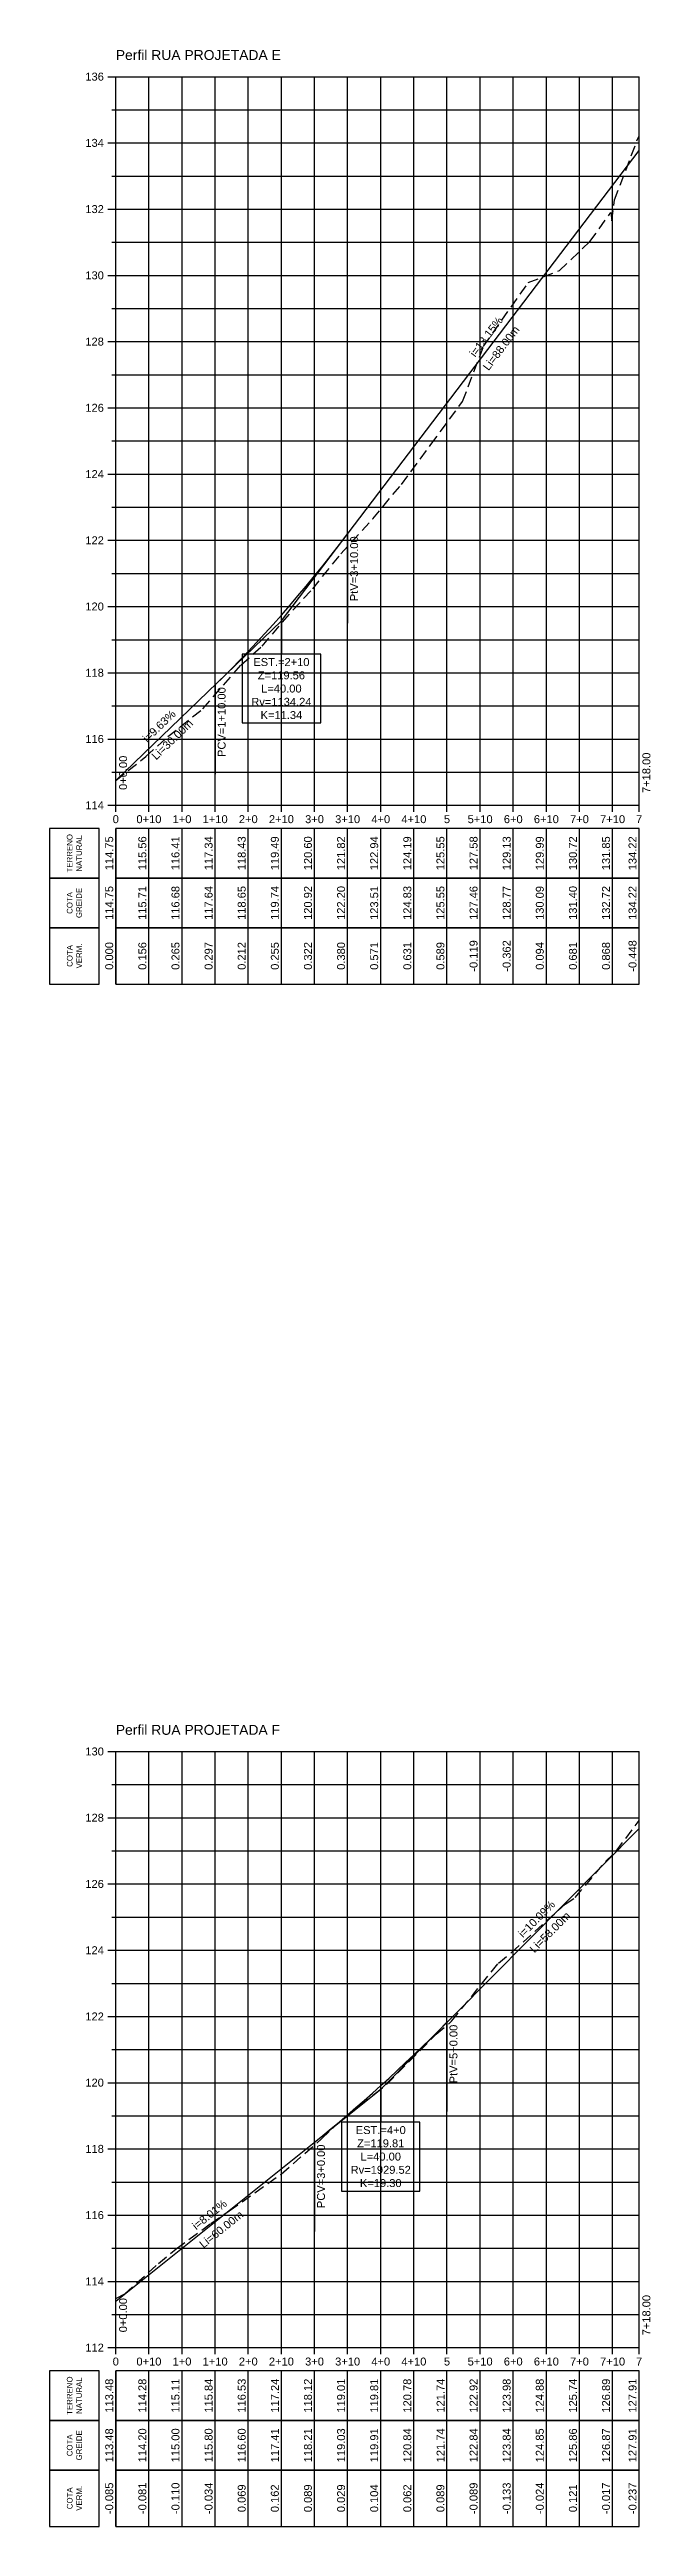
# Model space of a CAD drawing. Header units: metres. Extents: x 437145 to 443371, y 9612590 to 9615494.
# Drawn here: x 441651 to 441833, y 9613490 to 9614238 of the extents above; entities that cross this region are included whole.
import ezdxf

# ---------------------------------------------------------------- set-up
doc = ezdxf.new("R2010")
doc.units = ezdxf.units.M
doc.linetypes.add('HIDDEN', pattern=[9.525, 6.35, -3.175])
for name, color, linetype in [('Borda', 1, 'Continuous'), ('Cota', 2, 'Continuous'), ('COTA-TN', 7, 'Continuous'), ('Estacas', 7, 'Continuous'), ('Malha', 251, 'Continuous'), ('Perfil visualização', 7, 'Continuous'), ('PIs', 2, 'Continuous'), ('Plataforma 1', 10, 'Continuous'), ('Terreno', 3, 'HIDDEN'), ('TEXTO', 7, 'Continuous'), ('TXT-Curvas', 7, 'Continuous'), ('TXT-Estacas', 7, 'Continuous'), ('TXT-Perfil', 7, 'Continuous')]:
    doc.layers.add(name, color=color, linetype=linetype)
doc.styles.add('ARIAL', font='arial.ttf')

msp = doc.modelspace()

# ---------------------------------------------------------------- texts
at = {"layer": 'Cota', "color": 2, "linetype": 'Continuous', "lineweight": -3, "char_height": 2.4, "attachment_point": 6, "style": 'ARIAL'}
for s, insert in [('{\\C256;136  }', (441667.75, 9614229.5)), ('{\\C256;134  }', (441667.75, 9614209.5)), ('{\\C256;132  }', (441667.75, 9614189.5)), ('{\\C256;130  }', (441667.75, 9614169.5)), ('{\\C256;128  }', (441667.75, 9614149.5)), ('{\\C256;126  }', (441667.75, 9614129.5)), ('{\\C256;124  }', (441667.75, 9614109.5)), ('{\\C256;122  }', (441667.75, 9614089.5)), ('{\\C256;120  }', (441667.75, 9614069.5)), ('{\\C256;118  }', (441667.75, 9614049.5)), ('{\\C256;116  }', (441667.75, 9614029.5)), ('{\\C256;114  }', (441667.75, 9614009.5)), ('{\\C256;130  }', (441667.75, 9613723.77)), ('{\\C256;128  }', (441667.75, 9613703.77)), ('{\\C256;126  }', (441667.75, 9613683.77)), ('{\\C256;124  }', (441667.75, 9613663.77)), ('{\\C256;122  }', (441667.75, 9613643.77)), ('{\\C256;120  }', (441667.75, 9613623.77)), ('{\\C256;118  }', (441667.75, 9613603.77)), ('{\\C256;116  }', (441667.75, 9613583.77)), ('{\\C256;114  }', (441667.75, 9613563.77)), ('{\\C256;112  }', (441667.75, 9613543.77))]:
    msp.add_mtext(s, dxfattribs=dict(at, insert=insert))
at = {"layer": 'Estacas', "color": 7, "linetype": 'Continuous', "lineweight": -3, "char_height": 2.4, "attachment_point": 2, "style": 'ARIAL'}
for s, insert in [('{\\C256;0}', (441671.35, 9614006.5)), ('{\\C256;0+10}', (441681.35, 9614006.5)), ('{\\C256;1+0}', (441691.35, 9614006.5)), ('{\\C256;1+10}', (441701.35, 9614006.5)), ('{\\C256;2+0}', (441711.35, 9614006.5)), ('{\\C256;2+10}', (441721.35, 9614006.5)), ('{\\C256;3+0}', (441731.35, 9614006.5)), ('{\\C256;3+10}', (441741.35, 9614006.5)), ('{\\C256;4+0}', (441751.35, 9614006.5)), ('{\\C256;4+10}', (441761.35, 9614006.5)), ('{\\C256;5}', (441771.35, 9614006.5)), ('{\\C256;5+10}', (441781.35, 9614006.5)), ('{\\C256;6+0}', (441791.35, 9614006.5)), ('{\\C256;6+10}', (441801.35, 9614006.5)), ('{\\C256;7+0}', (441811.35, 9614006.5)), ('{\\C256;7+10}', (441821.35, 9614006.5)), ('{\\C256;7}', (441829.35, 9614006.5)), ('{\\C256;0}', (441671.35, 9613540.77)), ('{\\C256;0+10}', (441681.35, 9613540.77)), ('{\\C256;1+0}', (441691.35, 9613540.77)), ('{\\C256;1+10}', (441701.35, 9613540.77)), ('{\\C256;2+0}', (441711.35, 9613540.77)), ('{\\C256;2+10}', (441721.35, 9613540.77)), ('{\\C256;3+0}', (441731.35, 9613540.77)), ('{\\C256;3+10}', (441741.35, 9613540.77)), ('{\\C256;4+0}', (441751.35, 9613540.77)), ('{\\C256;4+10}', (441761.35, 9613540.77)), ('{\\C256;5}', (441771.35, 9613540.77)), ('{\\C256;5+10}', (441781.35, 9613540.77)), ('{\\C256;6+0}', (441791.35, 9613540.77)), ('{\\C256;6+10}', (441801.35, 9613540.77)), ('{\\C256;7+0}', (441811.35, 9613540.77)), ('{\\C256;7+10}', (441821.35, 9613540.77)), ('{\\C256;7}', (441829.35, 9613540.77))]:
    msp.add_mtext(s, dxfattribs=dict(at, insert=insert))
at = {"layer": 'Perfil visualização', "color": 7, "linetype": 'Continuous', "lineweight": -3, "char_height": 1.7, "attachment_point": 5, "rotation": 90, "style": 'ARIAL'}
for s, insert in [('{\\C256;TERRENO\\PNATURAL}', (441658.85, 9613995)), ('{\\C256;COTA\\PGREIDE}', (441658.85, 9613980)), ('{\\C256;COTA\\PVERM.}', (441658.85, 9613964)), ('{\\C256;TERRENO\\PNATURAL}', (441658.85, 9613529.27)), ('{\\C256;COTA\\PGREIDE}', (441658.85, 9613514.27)), ('{\\C256;COTA\\PVERM.}', (441658.85, 9613498.27))]:
    msp.add_mtext(s, dxfattribs=dict(at, insert=insert))
at = {"layer": 'TEXTO', "color": 4, "linetype": 'Continuous', "lineweight": -3, "char_height": 3, "attachment_point": 7, "style": 'ARIAL'}
for s, insert in [('Perfil RUA PROJETADA E', (441671.35, 9614234.5)), ('Perfil RUA PROJETADA F', (441671.35, 9613728.77))]:
    msp.add_mtext(s, dxfattribs=dict(at, insert=insert))
at = {"layer": 'TEXTO', "color": 7, "linetype": 'Continuous', "lineweight": -3, "char_height": 2.4, "style": 'ARIAL'}
for s, insert, attachment_point, rotation in [('i=13.15%', (441784.15, 9614150.23), 8, 52.75459), ('Li=88.00m', (441786.74, 9614148.26), 2, 52.75459), ('i=9.63%', (441685.31, 9614032.53), 8, 43.90905), ('Li=30.00m', (441687.56, 9614030.19), 2, 43.90905), ('i=10.09%', (441799.28, 9613672.34), 8, 45.24534), ('Li=58.00m', (441801.59, 9613670.05), 2, 45.24534), ('i=8.01%', (441700.41, 9613582.97), 8, 38.70505), ('Li=60.00m', (441702.44, 9613580.43), 2, 38.70505)]:
    msp.add_mtext(s, dxfattribs=dict(at, insert=insert, attachment_point=attachment_point, rotation=rotation))
at = {"layer": 'TXT-Curvas', "color": 7, "linetype": 'Continuous', "lineweight": -3, "char_height": 2.4, "attachment_point": 3, "rotation": 90, "style": 'ARIAL'}
for s, insert in [('{\\C256;PtV=3+10.00}', (441742.1, 9614090.7)), ('{\\C256;PCV=1+10.00}', (441702.1, 9614045.14)), ('{\\C256;PtV=5+0.00}', (441772.1, 9613641.28)), ('{\\C256;PCV=3+0.00}', (441732.1, 9613605.09))]:
    msp.add_mtext(s, dxfattribs=dict(at, insert=insert))
at = {"layer": 'TXT-Curvas', "color": 7, "linetype": 'Continuous', "lineweight": -3, "char_height": 2.4, "attachment_point": 2, "style": 'ARIAL'}
for s, insert in [('EST.=2+10\\PZ=119.56\\PL=40.00\\PRv=1134.24\\PK=11.34', (441721.35, 9614053.94)), ('EST.=4+0\\PZ=119.81\\PL=40.00\\PRv=1929.52\\PK=19.30', (441751.35, 9613610.66))]:
    msp.add_mtext(s, dxfattribs=dict(at, insert=insert))
at = {"layer": 'TXT-Estacas', "color": 7, "linetype": 'Continuous', "lineweight": -3, "char_height": 2.4, "attachment_point": 2, "rotation": 90, "style": 'ARIAL'}
for s, insert in [('0+0.00', (441672.35, 9614019.3)), ('7+18.00', (441830.35, 9614019.3)), ('0+0.00', (441672.35, 9613553.57)), ('7+18.00', (441830.35, 9613553.57))]:
    msp.add_mtext(s, dxfattribs=dict(at, insert=insert))
at = {"layer": 'TXT-Perfil', "color": 7, "linetype": 'Continuous', "lineweight": -3, "char_height": 2.4, "attachment_point": 8, "rotation": 90, "style": 'ARIAL'}
for s, insert in [('114.75', (441670.6, 9613995)), ('115.56', (441680.6, 9613995)), ('116.41', (441690.6, 9613995)), ('117.34', (441700.6, 9613995)), ('118.43', (441710.6, 9613995)), ('119.49', (441720.6, 9613995)), ('120.60', (441730.6, 9613995)), ('121.82', (441740.6, 9613995)), ('122.94', (441750.6, 9613995)), ('124.19', (441760.6, 9613995)), ('125.55', (441770.6, 9613995)), ('127.58', (441780.6, 9613995)), ('129.13', (441790.6, 9613995)), ('129.99', (441800.6, 9613995)), ('130.72', (441810.6, 9613995)), ('131.85', (441820.6, 9613995)), ('134.22', (441828.6, 9613995)), ('114.75', (441670.6, 9613980)), ('115.71', (441680.6, 9613980)), ('116.68', (441690.6, 9613980)), ('117.64', (441700.6, 9613980)), ('118.65', (441710.6, 9613980)), ('119.74', (441720.6, 9613980)), ('120.92', (441730.6, 9613980)), ('122.20', (441740.6, 9613980)), ('123.51', (441750.6, 9613980)), ('124.83', (441760.6, 9613980)), ('125.55', (441770.6, 9613980)), ('127.46', (441780.6, 9613980)), ('128.77', (441790.6, 9613980)), ('130.09', (441800.6, 9613980)), ('131.40', (441810.6, 9613980)), ('132.72', (441820.6, 9613980)), ('134.22', (441828.6, 9613980)), ('0.000', (441670.6, 9613964)), ('0.156', (441680.6, 9613964)), ('0.265', (441690.6, 9613964)), ('0.297', (441700.6, 9613964)), ('0.212', (441710.6, 9613964)), ('0.255', (441720.6, 9613964)), ('0.322', (441730.6, 9613964)), ('0.380', (441740.6, 9613964)), ('0.571', (441750.6, 9613964)), ('0.631', (441760.6, 9613964)), ('0.589', (441770.6, 9613964)), ('-0.119', (441780.6, 9613964)), ('-0.362', (441790.6, 9613964)), ('0.094', (441800.6, 9613964)), ('0.681', (441810.6, 9613964)), ('0.868', (441820.6, 9613964)), ('-0.448', (441828.6, 9613964)), ('113.48', (441670.6, 9613529.27)), ('114.28', (441680.6, 9613529.27)), ('115.11', (441690.6, 9613529.27)), ('115.84', (441700.6, 9613529.27)), ('116.53', (441710.6, 9613529.27)), ('117.24', (441720.6, 9613529.27)), ('118.12', (441730.6, 9613529.27)), ('119.01', (441740.6, 9613529.27)), ('119.81', (441750.6, 9613529.27)), ('120.78', (441760.6, 9613529.27)), ('121.74', (441770.6, 9613529.27)), ('122.92', (441780.6, 9613529.27)), ('123.98', (441790.6, 9613529.27)), ('124.88', (441800.6, 9613529.27)), ('125.74', (441810.6, 9613529.27)), ('126.89', (441820.6, 9613529.27)), ('127.91', (441828.6, 9613529.27)), ('113.48', (441670.6, 9613514.27)), ('114.20', (441680.6, 9613514.27)), ('115.00', (441690.6, 9613514.27)), ('115.80', (441700.6, 9613514.27)), ('116.60', (441710.6, 9613514.27)), ('117.41', (441720.6, 9613514.27)), ('118.21', (441730.6, 9613514.27)), ('119.03', (441740.6, 9613514.27)), ('119.91', (441750.6, 9613514.27)), ('120.84', (441760.6, 9613514.27)), ('121.74', (441770.6, 9613514.27)), ('122.84', (441780.6, 9613514.27)), ('123.84', (441790.6, 9613514.27)), ('124.85', (441800.6, 9613514.27)), ('125.86', (441810.6, 9613514.27)), ('126.87', (441820.6, 9613514.27)), ('127.91', (441828.6, 9613514.27)), ('-0.085', (441670.6, 9613498.27)), ('-0.081', (441680.6, 9613498.27)), ('-0.110', (441690.6, 9613498.27)), ('-0.034', (441700.6, 9613498.27)), ('0.069', (441710.6, 9613498.27)), ('0.162', (441720.6, 9613498.27)), ('0.089', (441730.6, 9613498.27)), ('0.029', (441740.6, 9613498.27)), ('0.104', (441750.6, 9613498.27)), ('0.062', (441760.6, 9613498.27)), ('0.089', (441770.6, 9613498.27)), ('-0.089', (441780.6, 9613498.27)), ('-0.133', (441790.6, 9613498.27)), ('-0.024', (441800.6, 9613498.27)), ('0.121', (441810.6, 9613498.27)), ('-0.017', (441820.6, 9613498.27)), ('-0.237', (441828.6, 9613498.27))]:
    msp.add_mtext(s, dxfattribs=dict(at, insert=insert))

# ---------------------------------------------------------------- linework, layer by layer
at = {"layer": 'Borda', "color": 3, "linetype": 'Continuous', "lineweight": -3}
for p, q in [((441668.95, 9614229.5), (441671.35, 9614229.5)), ((441670.15, 9614219.5), (441671.35, 9614219.5)), ((441668.95, 9614209.5), (441671.35, 9614209.5)), ((441670.15, 9614199.5), (441671.35, 9614199.5)), ((441668.95, 9614189.5), (441671.35, 9614189.5)), ((441670.15, 9614179.5), (441671.35, 9614179.5)), ((441668.95, 9614169.5), (441671.35, 9614169.5)), ((441670.15, 9614159.5), (441671.35, 9614159.5)), ((441668.95, 9614149.5), (441671.35, 9614149.5)), ((441670.15, 9614139.5), (441671.35, 9614139.5)), ((441668.95, 9614129.5), (441671.35, 9614129.5)), ((441670.15, 9614119.5), (441671.35, 9614119.5)), ((441668.95, 9614109.5), (441671.35, 9614109.5)), ((441670.15, 9614099.5), (441671.35, 9614099.5)), ((441668.95, 9614089.5), (441671.35, 9614089.5)), ((441670.15, 9614079.5), (441671.35, 9614079.5)), ((441668.95, 9614069.5), (441671.35, 9614069.5)), ((441670.15, 9614059.5), (441671.35, 9614059.5)), ((441668.95, 9614049.5), (441671.35, 9614049.5)), ((441670.15, 9614039.5), (441671.35, 9614039.5)), ((441668.95, 9614029.5), (441671.35, 9614029.5)), ((441670.15, 9614019.5), (441671.35, 9614019.5)), ((441668.95, 9614009.5), (441671.35, 9614009.5)), ((441668.95, 9613723.77), (441671.35, 9613723.77)), ((441670.15, 9613713.77), (441671.35, 9613713.77)), ((441668.95, 9613703.77), (441671.35, 9613703.77)), ((441670.15, 9613693.77), (441671.35, 9613693.77)), ((441668.95, 9613683.77), (441671.35, 9613683.77)), ((441670.15, 9613673.77), (441671.35, 9613673.77)), ((441668.95, 9613663.77), (441671.35, 9613663.77)), ((441670.15, 9613653.77), (441671.35, 9613653.77)), ((441668.95, 9613643.77), (441671.35, 9613643.77)), ((441670.15, 9613633.77), (441671.35, 9613633.77)), ((441668.95, 9613623.77), (441671.35, 9613623.77)), ((441670.15, 9613613.77), (441671.35, 9613613.77)), ((441668.95, 9613603.77), (441671.35, 9613603.77)), ((441670.15, 9613593.77), (441671.35, 9613593.77)), ((441668.95, 9613583.77), (441671.35, 9613583.77)), ((441670.15, 9613573.77), (441671.35, 9613573.77)), ((441668.95, 9613563.77), (441671.35, 9613563.77)), ((441670.15, 9613553.77), (441671.35, 9613553.77)), ((441668.95, 9613543.77), (441671.35, 9613543.77))]:
    msp.add_line(p, q, dxfattribs=at)
at = {"layer": 'Borda', "color": 1, "linetype": 'Continuous', "lineweight": -3}
for p, q in [((441671.35, 9614009.5), (441671.35, 9614229.5)), ((441671.35, 9614229.5), (441829.35, 9614229.5)), ((441829.35, 9614009.5), (441829.35, 9614229.5)), ((441671.35, 9614009.5), (441829.35, 9614009.5)), ((441671.35, 9613543.77), (441671.35, 9613723.77)), ((441671.35, 9613723.77), (441829.35, 9613723.77)), ((441829.35, 9613543.77), (441829.35, 9613723.77)), ((441671.35, 9613543.77), (441829.35, 9613543.77))]:
    msp.add_line(p, q, dxfattribs=at)
at = {"layer": 'COTA-TN', "color": 8, "linetype": 'Continuous', "lineweight": -3}
for p, q in [((441671.35, 9613955.5), (441671.35, 9614002.5)), ((441681.35, 9613955.5), (441681.35, 9614002.5)), ((441691.35, 9613955.5), (441691.35, 9614002.5)), ((441701.35, 9613955.5), (441701.35, 9614002.5)), ((441711.35, 9613955.5), (441711.35, 9614002.5)), ((441721.35, 9613955.5), (441721.35, 9614002.5)), ((441731.35, 9613955.5), (441731.35, 9614002.5)), ((441741.35, 9613955.5), (441741.35, 9614002.5)), ((441751.35, 9613955.5), (441751.35, 9614002.5)), ((441761.35, 9613955.5), (441761.35, 9614002.5)), ((441771.35, 9613955.5), (441771.35, 9614002.5)), ((441781.35, 9613955.5), (441781.35, 9614002.5)), ((441791.35, 9613955.5), (441791.35, 9614002.5)), ((441801.35, 9613955.5), (441801.35, 9614002.5)), ((441811.35, 9613955.5), (441811.35, 9614002.5)), ((441821.35, 9613955.5), (441821.35, 9614002.5)), ((441829.35, 9613955.5), (441829.35, 9614002.5)), ((441671.35, 9613489.77), (441671.35, 9613536.77)), ((441681.35, 9613489.77), (441681.35, 9613536.77)), ((441691.35, 9613489.77), (441691.35, 9613536.77)), ((441701.35, 9613489.77), (441701.35, 9613536.77)), ((441711.35, 9613489.77), (441711.35, 9613536.77)), ((441721.35, 9613489.77), (441721.35, 9613536.77)), ((441731.35, 9613489.77), (441731.35, 9613536.77)), ((441741.35, 9613489.77), (441741.35, 9613536.77)), ((441751.35, 9613489.77), (441751.35, 9613536.77)), ((441761.35, 9613489.77), (441761.35, 9613536.77)), ((441771.35, 9613489.77), (441771.35, 9613536.77)), ((441781.35, 9613489.77), (441781.35, 9613536.77)), ((441791.35, 9613489.77), (441791.35, 9613536.77)), ((441801.35, 9613489.77), (441801.35, 9613536.77)), ((441811.35, 9613489.77), (441811.35, 9613536.77)), ((441821.35, 9613489.77), (441821.35, 9613536.77)), ((441829.35, 9613489.77), (441829.35, 9613536.77))]:
    msp.add_line(p, q, dxfattribs=at)
for points in [[(441666.35, 9613987.5), (441666.35, 9614002.5), (441651.35, 9614002.5), (441651.35, 9613987.5)], [(441671.35, 9613987.5), (441829.35, 9613987.5), (441829.35, 9614002.5), (441671.35, 9614002.5)], [(441666.35, 9613972.5), (441666.35, 9613987.5), (441651.35, 9613987.5), (441651.35, 9613972.5)], [(441671.35, 9613972.5), (441829.35, 9613972.5), (441829.35, 9613987.5), (441671.35, 9613987.5)], [(441666.35, 9613955.5), (441666.35, 9613972.5), (441651.35, 9613972.5), (441651.35, 9613955.5)], [(441671.35, 9613955.5), (441829.35, 9613955.5), (441829.35, 9613972.5), (441671.35, 9613972.5)], [(441666.35, 9613521.77), (441666.35, 9613536.77), (441651.35, 9613536.77), (441651.35, 9613521.77)], [(441671.35, 9613521.77), (441829.35, 9613521.77), (441829.35, 9613536.77), (441671.35, 9613536.77)], [(441666.35, 9613506.77), (441666.35, 9613521.77), (441651.35, 9613521.77), (441651.35, 9613506.77)], [(441671.35, 9613506.77), (441829.35, 9613506.77), (441829.35, 9613521.77), (441671.35, 9613521.77)], [(441666.35, 9613489.77), (441666.35, 9613506.77), (441651.35, 9613506.77), (441651.35, 9613489.77)], [(441671.35, 9613489.77), (441829.35, 9613489.77), (441829.35, 9613506.77), (441671.35, 9613506.77)]]:
    msp.add_3dface(points, dxfattribs=at)
at = {"layer": 'Estacas', "color": 3, "linetype": 'Continuous', "lineweight": -3}
for p, q in [((441671.35, 9614007.5), (441671.35, 9614009.5)), ((441681.35, 9614007.5), (441681.35, 9614009.5)), ((441691.35, 9614007.5), (441691.35, 9614009.5)), ((441701.35, 9614007.5), (441701.35, 9614009.5)), ((441711.35, 9614007.5), (441711.35, 9614009.5)), ((441721.35, 9614007.5), (441721.35, 9614009.5)), ((441731.35, 9614007.5), (441731.35, 9614009.5)), ((441741.35, 9614007.5), (441741.35, 9614009.5)), ((441751.35, 9614007.5), (441751.35, 9614009.5)), ((441761.35, 9614007.5), (441761.35, 9614009.5)), ((441771.35, 9614007.5), (441771.35, 9614009.5)), ((441781.35, 9614007.5), (441781.35, 9614009.5)), ((441791.35, 9614007.5), (441791.35, 9614009.5)), ((441801.35, 9614007.5), (441801.35, 9614009.5)), ((441811.35, 9614007.5), (441811.35, 9614009.5)), ((441821.35, 9614007.5), (441821.35, 9614009.5)), ((441829.35, 9614007.5), (441829.35, 9614009.5)), ((441671.35, 9613541.77), (441671.35, 9613543.77)), ((441681.35, 9613541.77), (441681.35, 9613543.77)), ((441691.35, 9613541.77), (441691.35, 9613543.77)), ((441701.35, 9613541.77), (441701.35, 9613543.77)), ((441711.35, 9613541.77), (441711.35, 9613543.77)), ((441721.35, 9613541.77), (441721.35, 9613543.77)), ((441731.35, 9613541.77), (441731.35, 9613543.77)), ((441741.35, 9613541.77), (441741.35, 9613543.77)), ((441751.35, 9613541.77), (441751.35, 9613543.77)), ((441761.35, 9613541.77), (441761.35, 9613543.77)), ((441771.35, 9613541.77), (441771.35, 9613543.77)), ((441781.35, 9613541.77), (441781.35, 9613543.77)), ((441791.35, 9613541.77), (441791.35, 9613543.77)), ((441801.35, 9613541.77), (441801.35, 9613543.77)), ((441811.35, 9613541.77), (441811.35, 9613543.77)), ((441821.35, 9613541.77), (441821.35, 9613543.77)), ((441829.35, 9613541.77), (441829.35, 9613543.77))]:
    msp.add_line(p, q, dxfattribs=at)
at = {"layer": 'Malha', "color": 251, "linetype": 'Continuous', "lineweight": -3}
for p, q in [((441671.35, 9614229.5), (441829.35, 9614229.5)), ((441671.35, 9614009.5), (441671.35, 9614229.5)), ((441681.35, 9614009.5), (441681.35, 9614229.5)), ((441691.35, 9614009.5), (441691.35, 9614229.5)), ((441701.35, 9614009.5), (441701.35, 9614229.5)), ((441711.35, 9614009.5), (441711.35, 9614229.5)), ((441721.35, 9614009.5), (441721.35, 9614229.5)), ((441731.35, 9614009.5), (441731.35, 9614229.5)), ((441741.35, 9614009.5), (441741.35, 9614229.5)), ((441751.35, 9614009.5), (441751.35, 9614229.5)), ((441761.35, 9614009.5), (441761.35, 9614229.5)), ((441771.35, 9614009.5), (441771.35, 9614229.5)), ((441781.35, 9614009.5), (441781.35, 9614229.5)), ((441791.35, 9614009.5), (441791.35, 9614229.5)), ((441801.35, 9614009.5), (441801.35, 9614229.5)), ((441811.35, 9614009.5), (441811.35, 9614229.5)), ((441821.35, 9614009.5), (441821.35, 9614229.5)), ((441829.35, 9614009.5), (441829.35, 9614229.5)), ((441671.35, 9614219.5), (441829.35, 9614219.5)), ((441671.35, 9614209.5), (441829.35, 9614209.5)), ((441671.35, 9614199.5), (441829.35, 9614199.5)), ((441671.35, 9614189.5), (441829.35, 9614189.5)), ((441671.35, 9614179.5), (441829.35, 9614179.5)), ((441671.35, 9614169.5), (441829.35, 9614169.5)), ((441671.35, 9614159.5), (441829.35, 9614159.5)), ((441671.35, 9614149.5), (441829.35, 9614149.5)), ((441671.35, 9614139.5), (441829.35, 9614139.5)), ((441671.35, 9614129.5), (441829.35, 9614129.5)), ((441671.35, 9614119.5), (441829.35, 9614119.5)), ((441671.35, 9614109.5), (441829.35, 9614109.5)), ((441671.35, 9614099.5), (441829.35, 9614099.5)), ((441671.35, 9614089.5), (441829.35, 9614089.5)), ((441671.35, 9614079.5), (441829.35, 9614079.5)), ((441671.35, 9614069.5), (441829.35, 9614069.5)), ((441671.35, 9614059.5), (441829.35, 9614059.5)), ((441671.35, 9614049.5), (441829.35, 9614049.5)), ((441671.35, 9614039.5), (441829.35, 9614039.5)), ((441671.35, 9614029.5), (441829.35, 9614029.5)), ((441671.35, 9614019.5), (441829.35, 9614019.5)), ((441671.35, 9614009.5), (441829.35, 9614009.5)), ((441671.35, 9613723.77), (441829.35, 9613723.77)), ((441671.35, 9613543.77), (441671.35, 9613723.77)), ((441681.35, 9613543.77), (441681.35, 9613723.77)), ((441691.35, 9613543.77), (441691.35, 9613723.77)), ((441701.35, 9613543.77), (441701.35, 9613723.77)), ((441711.35, 9613543.77), (441711.35, 9613723.77)), ((441721.35, 9613543.77), (441721.35, 9613723.77)), ((441731.35, 9613543.77), (441731.35, 9613723.77)), ((441741.35, 9613543.77), (441741.35, 9613723.77)), ((441751.35, 9613543.77), (441751.35, 9613723.77)), ((441761.35, 9613543.77), (441761.35, 9613723.77)), ((441771.35, 9613543.77), (441771.35, 9613723.77)), ((441781.35, 9613543.77), (441781.35, 9613723.77)), ((441791.35, 9613543.77), (441791.35, 9613723.77)), ((441801.35, 9613543.77), (441801.35, 9613723.77)), ((441811.35, 9613543.77), (441811.35, 9613723.77)), ((441821.35, 9613543.77), (441821.35, 9613723.77)), ((441829.35, 9613543.77), (441829.35, 9613723.77)), ((441671.35, 9613713.77), (441829.35, 9613713.77)), ((441671.35, 9613703.77), (441829.35, 9613703.77)), ((441671.35, 9613693.77), (441829.35, 9613693.77)), ((441671.35, 9613683.77), (441829.35, 9613683.77)), ((441671.35, 9613673.77), (441829.35, 9613673.77)), ((441671.35, 9613663.77), (441829.35, 9613663.77)), ((441671.35, 9613653.77), (441829.35, 9613653.77)), ((441671.35, 9613643.77), (441829.35, 9613643.77)), ((441671.35, 9613633.77), (441829.35, 9613633.77)), ((441671.35, 9613623.77), (441829.35, 9613623.77)), ((441671.35, 9613613.77), (441829.35, 9613613.77)), ((441671.35, 9613603.77), (441829.35, 9613603.77)), ((441671.35, 9613593.77), (441829.35, 9613593.77)), ((441671.35, 9613583.77), (441829.35, 9613583.77)), ((441671.35, 9613573.77), (441829.35, 9613573.77)), ((441671.35, 9613563.77), (441829.35, 9613563.77)), ((441671.35, 9613553.77), (441829.35, 9613553.77)), ((441671.35, 9613543.77), (441829.35, 9613543.77))]:
    msp.add_line(p, q, dxfattribs=at)
at = {"layer": 'PIs', "color": 2, "linetype": 'Continuous', "lineweight": -3}
for p, q in [((441671.35, 9614009.5), (441671.35, 9614229.5)), ((441829.35, 9614009.5), (441829.35, 9614229.5)), ((441671.35, 9613543.77), (441671.35, 9613723.77)), ((441829.35, 9613543.77), (441829.35, 9613723.77))]:
    msp.add_line(p, q, dxfattribs=at)
at = {"layer": 'Plataforma 1', "color": 10, "linetype": 'Continuous', "lineweight": -3, "ltscale": 2}
for p, q in [((441721.35, 9614065.14), (441829.35, 9614207.19)), ((441736.35, 9614084.98), (441738.85, 9614088.19)), ((441738.85, 9614088.19), (441741.35, 9614091.45)), ((441728.85, 9614075.7), (441731.35, 9614078.74)), ((441731.35, 9614078.74), (441733.85, 9614081.83)), ((441733.85, 9614081.83), (441736.35, 9614084.98)), ((441723.85, 9614069.78), (441726.35, 9614072.71)), ((441726.35, 9614072.71), (441728.85, 9614075.7)), ((441671.35, 9614017.01), (441721.35, 9614065.14)), ((441716.35, 9614061.32), (441718.85, 9614064.09)), ((441718.85, 9614064.09), (441721.35, 9614066.91)), ((441721.35, 9614066.91), (441723.85, 9614069.78)), ((441708.85, 9614053.36), (441711.35, 9614055.96)), ((441711.35, 9614055.96), (441713.85, 9614058.61)), ((441713.85, 9614058.61), (441716.35, 9614061.32)), ((441701.35, 9614045.89), (441703.85, 9614048.33)), ((441703.85, 9614048.33), (441706.35, 9614050.81)), ((441706.35, 9614050.81), (441708.85, 9614053.36)), ((441751.35, 9613621.86), (441829.35, 9613700.53)), ((441763.85, 9613634.61), (441766.35, 9613637.05)), ((441766.35, 9613637.05), (441768.85, 9613639.53)), ((441768.85, 9613639.53), (441771.35, 9613642.03)), ((441756.35, 9613627.49), (441758.85, 9613629.83)), ((441758.85, 9613629.83), (441761.35, 9613632.21)), ((441761.35, 9613632.21), (441763.85, 9613634.61)), ((441671.35, 9613557.76), (441751.35, 9613621.86)), ((441748.85, 9613620.65), (441751.35, 9613622.9)), ((441751.35, 9613622.9), (441753.85, 9613625.18)), ((441753.85, 9613625.18), (441756.35, 9613627.49)), ((441741.35, 9613614.11), (441743.85, 9613616.26)), ((441743.85, 9613616.26), (441746.35, 9613618.44)), ((441746.35, 9613618.44), (441748.85, 9613620.65)), ((441731.35, 9613605.84), (441733.85, 9613607.85)), ((441733.85, 9613607.85), (441736.35, 9613609.91)), ((441736.35, 9613609.91), (441738.85, 9613611.99)), ((441738.85, 9613611.99), (441741.35, 9613614.11))]:
    msp.add_line(p, q, dxfattribs=at)
at = {"layer": 'Terreno', "color": 3, "linetype": 'HIDDEN', "lineweight": -3, "ltscale": 0.5}
for p, q in [((441821.93, 9614192.28), (441828.95, 9614210.79)), ((441828.95, 9614210.79), (441829.35, 9614211.68)), ((441821.07, 9614185.93), (441821.93, 9614192.28)), ((441814.51, 9614179.72), (441820.81, 9614188.47)), ((441820.81, 9614188.47), (441821.07, 9614185.93)), ((441805.28, 9614170.94), (441814.51, 9614179.72)), ((441795.9, 9614167.32), (441805.28, 9614170.94)), ((441782.47, 9614148.19), (441795.9, 9614167.32)), ((441776.06, 9614131.44), (441782.47, 9614148.19)), ((441766.48, 9614118.39), (441776.06, 9614131.44)), ((441757.61, 9614106.39), (441766.48, 9614118.39)), ((441748.92, 9614095.99), (441757.61, 9614106.39)), ((441739.3, 9614085.39), (441748.92, 9614095.99)), ((441730.8, 9614074.84), (441739.3, 9614085.39)), ((441724.81, 9614068.42), (441730.8, 9614074.84)), ((441715.54, 9614057.54), (441724.81, 9614068.42)), ((441709.2, 9614051.95), (441715.54, 9614057.54)), ((441697.61, 9614038.62), (441709.2, 9614051.95)), ((441687.1, 9614030.22), (441697.61, 9614038.62)), ((441680.38, 9614024.21), (441687.1, 9614030.22)), ((441671.35, 9614017.01), (441680.38, 9614024.21)), ((441822.45, 9613693.73), (441829.35, 9613702.9)), ((441810.06, 9613679.64), (441819.24, 9613690.53)), ((441819.24, 9613690.53), (441822.45, 9613693.73)), ((441790.79, 9613663.04), (441807.01, 9613677.64)), ((441807.01, 9613677.64), (441810.06, 9613679.64)), ((441772.74, 9613642.31), (441786.88, 9613659.89)), ((441786.88, 9613659.89), (441790.79, 9613663.04)), ((441753.07, 9613623.22), (441768.11, 9613638.43)), ((441768.11, 9613638.43), (441772.74, 9613642.31)), ((441749.35, 9613620.29), (441753.07, 9613623.22)), ((441737.81, 9613610.96), (441749.35, 9613620.29)), ((441721.28, 9613596.14), (441733.46, 9613606.79)), ((441733.46, 9613606.79), (441737.81, 9613610.96)), ((441705.6, 9613585.03), (441717.22, 9613593.29)), ((441717.22, 9613593.29), (441721.28, 9613596.14)), ((441700.08, 9613581.28), (441705.6, 9613585.03)), ((441689.6, 9613573.6), (441700.08, 9613581.28)), ((441684.24, 9613569.18), (441689.6, 9613573.6)), ((441674.06, 9613560.04), (441684.24, 9613569.18)), ((441671.35, 9613558.61), (441674.06, 9613560.04))]:
    msp.add_line(p, q, dxfattribs=at)
at = {"layer": 'TXT-Curvas', "color": 7, "linetype": 'Continuous', "lineweight": -3}
for p, q in [((441741.35, 9614091.45), (441741.35, 9614064.45)), ((441721.35, 9614065.14), (441721.35, 9614055.14)), ((441709.46, 9614055.14), (441709.46, 9614034.34)), ((441733.23, 9614055.14), (441709.46, 9614055.14)), ((441733.23, 9614034.34), (441733.23, 9614055.14)), ((441701.35, 9614045.89), (441701.35, 9614018.89)), ((441709.46, 9614034.34), (441733.23, 9614034.34)), ((441771.35, 9613642.03), (441771.35, 9613615.03)), ((441751.35, 9613621.86), (441751.35, 9613611.86)), ((441739.52, 9613611.86), (441739.52, 9613591.06)), ((441763.17, 9613611.86), (441739.52, 9613611.86)), ((441763.17, 9613591.06), (441763.17, 9613611.86)), ((441731.35, 9613605.84), (441731.35, 9613578.84)), ((441739.52, 9613591.06), (441763.17, 9613591.06))]:
    msp.add_line(p, q, dxfattribs=at)

msp.set_redraw_order([(e.dxf.handle, doc.entitydb.next_handle()) for e in msp.query("TEXT MTEXT ATTDEF DIMENSION ARC_DIMENSION")])  # texts and dimensions are drawn at this point

doc.saveas('drawing.dxf')
